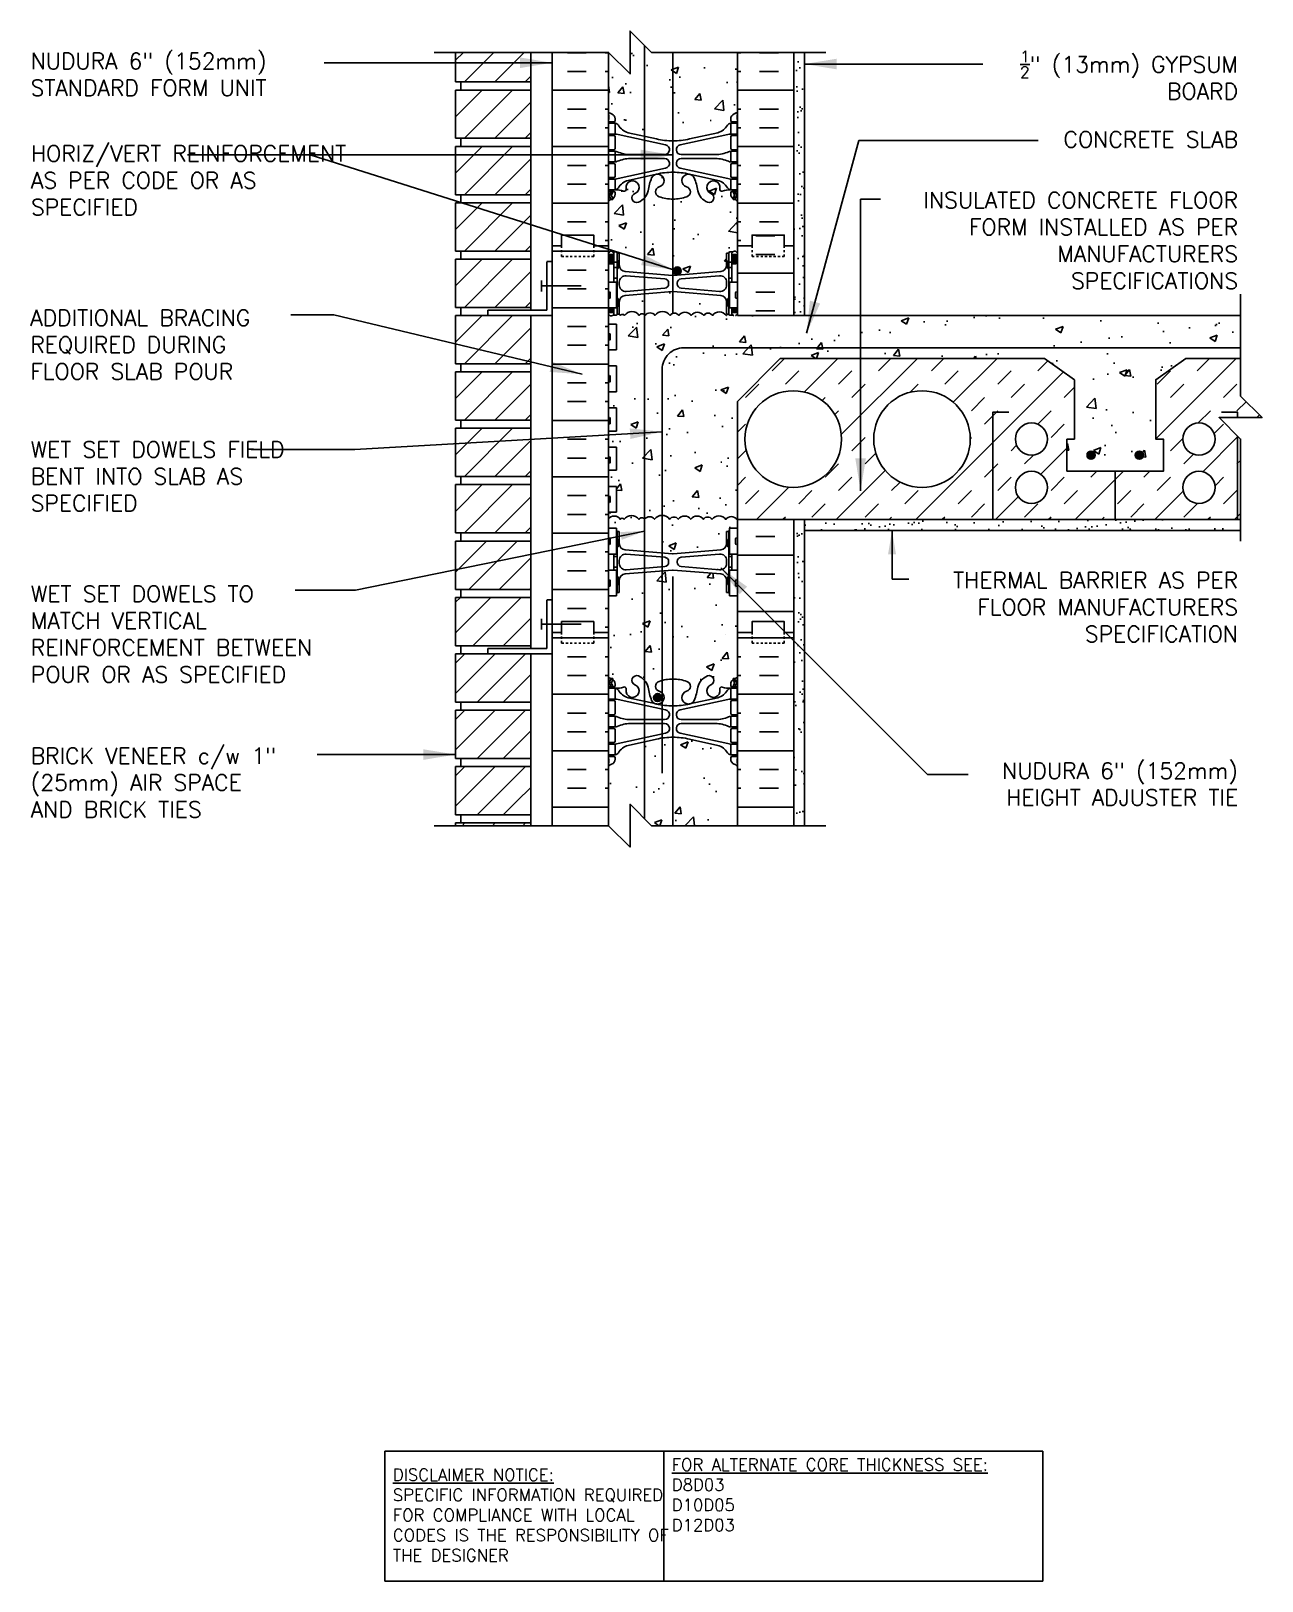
# Model space of a CAD drawing. Header units: inches. Extents: x 167 to 224.4, y 24.7 to 96.9.
import ezdxf

# ---------------------------------------------------------------- set-up
doc = ezdxf.new("R2010")
doc.units = ezdxf.units.IN
doc.header["$LTSCALE"] = 0.5
doc.header["$MEASUREMENT"] = 0
doc.linetypes.add('DASHED2', pattern=[0.375, 0.25, -0.125])
for name, color, linetype in [('HATCH', 12, 'Continuous'), ('line25', 2, 'Continuous'), ('LINE3', 3, 'Continuous'), ('LINE50', 5, 'Continuous'), ('LINE9', 9, 'Continuous'), ('TEXT', 4, 'Continuous'), ('Web_Edge', 9, 'Continuous')]:
    doc.layers.add(name, color=color, linetype=linetype)
doc.styles.add('DIM', font='romans.shx', dxfattribs={"width": 0.7})
doc.styles.add('ROMANS', font='romans.shx', dxfattribs={"height": 0.75})
doc.styles.get("Standard").update_dxf_attribs({"font": 'romans.shx', "height": 0.75})
doc.linetypes.add('STEEL', pattern='A,0.5,-0.2,["X",Standard,S=0.1,R=0,X=-0.1,Y=-0.05],-0.1', length=0.8)
doc.dimstyles.new('ext_12', dxfattribs={"dimscale": 12, "dimtxt": 0.09375, "dimasz": 0.09375, "dimexe": 0.09375, "dimexo": 0.0625, "dimgap": 0.0625, "dimtad": 1, "dimdec": 1, "dimzin": 3, "dimdsep": 46, "dimlunit": 4, "dimtxsty": 'DIM', "dimcen": 0.09, "dimdle": 0.09375, "dimclrt": 4, "dimadec": 0, "dimazin": 0, "dimtfac": 1, "dimtdec": 1, "dimtmove": 2, "dimatfit": 3, "dimfxl": 1, "dimfrac": 2, "dimtolj": 1, "dimtzin": 0, "dimarcsym": 0})
doc.dimstyles.new('ext_8', dxfattribs={"dimscale": 8, "dimtxt": 0.09375, "dimasz": 0.09375, "dimexe": 0.09375, "dimexo": 0.0625, "dimgap": 0.0625, "dimtad": 1, "dimdec": 1, "dimzin": 3, "dimdsep": 46, "dimlunit": 4, "dimtxsty": 'DIM', "dimcen": 0.09, "dimdle": 0.09375, "dimclrt": 4, "dimadec": 0, "dimazin": 0, "dimtfac": 1, "dimtdec": 1, "dimtmove": 2, "dimatfit": 3, "dimfxl": 1, "dimfrac": 2, "dimtolj": 1, "dimtzin": 0, "dimarcsym": 0})
pattern_1 = [(37.5, (4.8034, -58.77155), (-0.0314967, 0.963412), [0, -0.76, 0, -0.85, 0, -0.8125]), (7.5, (4.8034, -58.7715), (0.8848884, 1.411073), [0, -0.41, 0, -0.685, 0, -0.2625]), (327.5, (4.1884, -58.77155), (1.557071, 0.0028295), [0, -0.25, 0, -0.9, 0, -1.175]), (317.5, (4.1884, -58.7715), (1.503063, 0.438838), [0, -0.125, 0, -0.59, 0, -0.675])]

msp = doc.modelspace()

# ---------------------------------------------------------------- texts
at = {"layer": 'TEXT', "char_height": 0.75, "style": 'ROMANS'}
for s, insert, width, attachment_point in [('NUDURA 6" (152mm) STANDARD FORM UNIT', (167.012, 94.864), 13.9131, 4), ('\\A1; {\\H0.7x;\\S1/2;}" (13mm) GYPSUM BOARD', (223.263, 94.833), 12.17415, 6), ('HORIZ/VERT REINFORCEMENT AS PER CODE OR AS SPECIFIED', (167.028, 89.936), 16.22436, 4), ('\\A1;CONCRETE SLAB', (223.263, 91.841), 12.17415, 6), ('INSULATED CONCRETE FLOOR FORM INSTALLED AS PER MANUFACTURERS SPECIFICATIONS', (223.263, 87.136), 17.62644, 6), ('ADDITIONAL BRACING REQUIRED DURING FLOOR SLAB POUR', (166.998, 82.285), 12.17415, 4), ('WET SET DOWELS FIELD BENT INTO SLAB AS SPECIFIED', (167.014, 76.155), 13.18701, 4), ('THERMAL BARRIER AS PER FLOOR MANUFACTURERS SPECIFICATION', (223.263, 70.064), 17.24655, 6), ('\\A1;WET SET DOWELS TO MATCH VERTICAL REINFORCEMENT BETWEEN POUR OR AS SPECIFIED', (167.026, 68.807), 14.54505, 4), ('BRICK VENEER c/w 1" (25mm) AIR SPACE AND BRICK TIES', (167.014, 61.893), 13.18701, 4), ('NUDURA 6" (152mm) HEIGHT ADJUSTER TIE', (223.263, 61.82), 14.55178, 6)]:
    msp.add_mtext(s, dxfattribs=dict(at, insert=insert, width=width, attachment_point=attachment_point))
at = {"layer": 'TEXT', "char_height": 0.5625, "attachment_point": 4}
for s, insert, width in [('{\\LFOR ALTERNATE CORE THICKNESS SEE:\\P}D8D03\\PD10D05\\PD12D03', (196.88, 28.731), 23.33295), ('{\\LDISCLAIMER NOTICE:}\\PSPECIFIC INFORMATION REQUIRED FOR COMPLIANCE WITH LOCAL CODES IS THE RESPONSIBILITY OF THE DESIGNER', (183.888, 27.791), 14.00235)]:
    msp.add_mtext(s, dxfattribs=dict(at, insert=insert, width=width))

# ---------------------------------------------------------------- hatches: boundary and pattern name
at = {"layer": 'HATCH'}
h = msp.add_hatch(dxfattribs=at)
h.set_pattern_fill('AR-CONC', color=256, scale=0.5)
h.paths.add_polyline_path([(199.936, 95.888), (195.936, 95.888), (194.936, 96.888), (194.936, 94.888), (193.946, 95.879), (193.936, 95.879), (193.936, 93.107, 0.082415), (194.079, 93.028, -0.317837), (194.246, 92.792), (194.246, 92.725, -1.129752), (194.189, 92.596, -0.294284), (194.422, 92.458, 0.180248), (194.846, 92.151), (196.168, 91.86, 0.057795), (196.936, 91.771, 0.057795), (197.704, 91.86), (199.026, 92.151, 0.180248), (199.451, 92.458, -0.237736), (199.631, 92.592), (199.736, 92.592), (199.736, 92.662), (199.689, 92.662, -0.414214), (199.626, 92.725), (199.626, 92.792, -0.317837), (199.793, 93.028, 0.082415), (199.936, 93.107)])
h.paths.add_polyline_path([(199.936, 88.977, 0.064398), (199.826, 89.043), (199.736, 89.043), (199.736, 89.085, -0.249069), (199.626, 89.292), (199.626, 89.36, -0.414214), (199.689, 89.422), (199.736, 89.422), (199.736, 89.492), (199.631, 89.492, 0.10046), (199.237, 89.435, -0.601435), (199.118, 89.54, 2.182095), (198.708, 89.327, -1), (198.544, 88.918, -0.24438), (198.096, 89.439, 0.053157), (197.93, 90.053, 0.223253), (197.73, 90.218), (197.71, 90.222, 0.955472), (197.572, 89.629, -0.735593), (197.585, 89.171, -0.082755), (196.936, 89.063, -0.082755), (196.288, 89.171, -0.735593), (196.3, 89.629, 0.955472), (196.162, 90.222), (196.142, 90.218, 0.223253), (195.942, 90.053, 0.053157), (195.776, 89.439, -0.24438), (195.328, 88.918, -1), (195.164, 89.327, 2.182095), (194.754, 89.54, -0.601435), (194.635, 89.435, 0.10046), (194.241, 89.492), (194.136, 89.492), (194.136, 89.422), (194.184, 89.422, -0.414214), (194.246, 89.36), (194.246, 89.292, -0.249069), (194.136, 89.085), (194.136, 89.043), (194.046, 89.043, 0.064398), (193.936, 88.977), (193.936, 86.888), (193.936, 86.55), (194.016, 86.63), (194.106, 86.63), (194.136, 86.6), (194.286, 86.6, -0.414214), (194.336, 86.55), (194.436, 86.55), (194.436, 85.989, 0.390098), (194.711, 85.69), (196.92, 85.507, 0.04154), (196.953, 85.507), (199.161, 85.69, 0.390098), (199.436, 85.989), (199.436, 86.55), (199.536, 86.55, -0.414214), (199.586, 86.6), (199.736, 86.6), (199.766, 86.63), (199.856, 86.63), (199.936, 86.55), (199.936, 86.888)])
h.paths.add_polyline_path([(201.936, 81.638), (214.245, 81.638), (215.649, 80.648), (215.649, 77.888), (215.289, 77.888), (215.289, 76.388), (217.539, 76.388), (219.789, 76.388), (219.789, 77.888), (219.429, 77.888), (219.429, 80.648), (220.833, 81.638), (223.379, 81.638), (223.379, 83.638), (199.936, 83.638), (199.936, 83.993), (199.886, 83.993), (199.886, 83.78), (199.736, 83.78), (199.736, 83.993), (199.686, 83.993), (199.686, 83.71), (199.736, 83.66), (199.586, 83.66, -0.414214), (199.536, 83.71), (199.489, 83.71, 0.079956), (199.42, 83.638, 0.520567), (198.78, 83.646, 0.520567), (198.37, 83.646, 0.520567), (197.788, 83.646, 0.520567), (197.206, 83.646, 0.520567), (196.804, 83.646, 0.520567), (196.099, 83.646, 0.520567), (195.637, 83.646, 0.520567), (195.366, 83.646, 0.520567), (194.686, 83.646, 0.520567), (194.497, 83.646, 0.069351), (194.436, 83.716), (194.436, 83.71), (194.336, 83.71, -0.414214), (194.286, 83.66), (194.136, 83.66), (194.106, 83.63), (194.016, 83.63), (193.936, 83.71), (193.936, 83.243), (194.301, 83.243), (194.301, 82.043), (193.936, 82.043), (193.936, 81.293), (194.301, 81.293), (194.301, 80.093), (193.936, 80.093), (193.936, 79.343), (194.301, 79.343), (194.301, 78.263), (193.936, 78.263), (193.936, 77.513), (194.301, 77.513), (194.301, 76.433), (193.936, 76.433), (193.936, 75.683), (194.301, 75.683), (194.301, 74.483), (193.936, 74.483), (193.936, 73.733), (194.301, 73.733), (194.301, 73.636, -0.327813), (194.336, 73.588), (194.436, 73.588), (194.436, 73.027, 0.390098), (194.711, 72.728), (196.92, 72.544, 0.04154), (196.953, 72.544), (199.161, 72.728, 0.390098), (199.436, 73.027), (199.436, 73.588), (199.536, 73.588, -0.327813), (199.571, 73.636), (199.571, 73.733), (199.936, 73.733), (199.936, 79.638)])
h.paths.add_polyline_path([(199.436, 84.271, 0.390098), (199.161, 84.57), (196.953, 84.754, 0.04154), (196.92, 84.754), (194.711, 84.57, 0.390098), (194.436, 84.271), (194.436, 83.716, -0.069351), (194.497, 83.646, -0.520567), (194.686, 83.646, -0.520567), (195.366, 83.646, -0.520567), (195.637, 83.646, -0.520567), (196.099, 83.646, -0.520567), (196.804, 83.646, -0.520567), (197.206, 83.646, -0.520567), (197.788, 83.646, -0.520567), (198.37, 83.646, -0.520567), (198.78, 83.646, -0.520567), (199.42, 83.638, -0.079956), (199.489, 83.71), (199.436, 83.71)])
h.paths.add_polyline_path([(199.026, 63.626), (197.704, 63.916, 0.057795), (196.936, 64.005, 0.057795), (196.168, 63.916), (194.846, 63.626, 0.196323), (194.397, 63.279, -0.188973), (194.241, 63.184), (194.136, 63.184), (194.136, 63.114), (194.184, 63.114, -0.414214), (194.246, 63.052), (194.246, 62.984, -0.317837), (194.079, 62.749, 0.082415), (193.936, 62.67), (193.936, 59.888), (194.936, 58.888), (194.936, 60.888), (195.936, 59.888), (199.936, 59.888), (199.936, 62.67, 0.082415), (199.793, 62.749, -0.317837), (199.626, 62.984), (199.626, 63.052, -0.414214), (199.689, 63.114), (199.736, 63.114), (199.736, 63.184), (199.631, 63.184, -0.188973), (199.475, 63.279, 0.196323)])
h.paths.add_polyline_path([(199.936, 70.583), (199.571, 70.583), (199.571, 70.7, -0.327813), (199.536, 70.748), (199.436, 70.748), (199.436, 71.309, 0.390098), (199.161, 71.608), (196.953, 71.792, 0.04154), (196.92, 71.792), (194.711, 71.608, 0.390098), (194.436, 71.309), (194.436, 70.748), (194.336, 70.748, -0.327813), (194.301, 70.7), (194.301, 70.583), (193.936, 70.583), (193.936, 68.888), (193.936, 66.799, 0.064398), (194.046, 66.733), (194.136, 66.733), (194.136, 66.692, -0.249069), (194.246, 66.484), (194.246, 66.417, -0.414214), (194.184, 66.354), (194.136, 66.354), (194.136, 66.284), (194.241, 66.284, 0.10046), (194.635, 66.342, -0.601435), (194.754, 66.237, 2.182095), (195.164, 66.45, -1), (195.328, 66.858, -0.24438), (195.776, 66.337, 0.053157), (195.942, 65.723, 0.223253), (196.142, 65.558), (196.162, 65.554, 0.955472), (196.3, 66.148, -0.735593), (196.288, 66.606, -0.082755), (196.936, 66.714, -0.082755), (197.585, 66.606, -0.735593), (197.572, 66.148, 0.955472), (197.71, 65.554), (197.73, 65.558, 0.223253), (197.93, 65.723, 0.053157), (198.096, 66.337, -0.24438), (198.544, 66.858, -1), (198.708, 66.45, 2.182095), (199.118, 66.237, -0.601435), (199.237, 66.342, 0.10046), (199.631, 66.284), (199.736, 66.284), (199.736, 66.354), (199.689, 66.354, -0.414214), (199.626, 66.417), (199.626, 66.484, -0.249069), (199.736, 66.692), (199.736, 66.733), (199.826, 66.733, 0.064398), (199.936, 66.799), (199.936, 68.888)])
h = msp.add_hatch(dxfattribs=at)
h.set_pattern_fill('AR-SAND', color=256, scale=0.5, style=0)
h.set_pattern_definition(pattern_1)
h.paths.add_polyline_path([(203.061, 95.888), (202.561, 95.888), (202.561, 86.888), (202.561, 83.638), (203.061, 83.638)])
h = msp.add_hatch(dxfattribs=at)
h.set_pattern_fill('INSUL', color=256, scale=7, style=0)
h.set_pattern_definition([(0, (-2732.2255, -328.1212), (0, 2.625), []), (0, (-2732.2255, -327.2462), (0, 2.625), [0.875, -0.875]), (0, (-2732.2255, -326.3712), (0, 2.625), [0.875, -0.875])])
h.paths.add_polyline_path([(191.311, 68.888), (191.749, 68.888), (191.749, 69.388), (193.249, 69.388), (193.249, 68.888), (193.936, 68.888), (193.936, 86.888), (193.249, 86.888), (193.249, 87.388), (191.749, 87.388), (191.749, 86.888), (191.311, 86.888)])
h = msp.add_hatch(dxfattribs=at)
h.set_pattern_fill('INSUL', color=256, scale=7, style=0)
h.set_pattern_definition([(0, (4.8034, -58.7715), (0, 2.625), []), (0, (4.8034, -57.8965), (0, 2.625), [0.875, -0.875]), (0, (4.8034, -57.0215), (0, 2.625), [0.875, -0.875])])
h.paths.add_polyline_path([(202.561, 86.888), (202.124, 86.888), (202.124, 87.388), (200.624, 87.388), (200.624, 86.888), (199.936, 86.888), (199.936, 83.638), (202.561, 83.638)])
h.paths.add_polyline_path([(202.561, 74.138), (199.936, 74.138), (199.936, 68.888), (200.624, 68.888), (200.624, 69.388), (202.124, 69.388), (202.124, 68.888), (202.561, 68.888)])
h = msp.add_hatch(dxfattribs=at)
h.set_pattern_fill('AR-CONC', color=256, scale=0.5, style=0)
h.paths.add_polyline_path([(196.436, 74.335, 0.248379), (196.078, 74.152, 0.520567), (195.616, 74.152), (195.616, 72.653), (196.436, 72.585)])
h = msp.add_hatch(dxfattribs=at)
h.set_pattern_fill('AR-CONC', color=256, scale=0.5, style=0)
h.paths.add_polyline_path([(195.616, 74.152, 0.520567), (195.345, 74.152, 0.520567), (194.665, 74.152, 0.520567), (194.476, 74.152, 0.506254), (193.936, 74.18), (193.936, 73.733), (194.301, 73.733), (194.301, 73.636, -0.327813), (194.336, 73.588), (194.436, 73.588), (194.436, 73.027, 0.390098), (194.711, 72.728), (195.616, 72.653)])
h = msp.add_hatch(dxfattribs=at)
h.set_pattern_fill('AR-SAND', color=256, scale=0.5, style=0)
h.set_pattern_definition(pattern_1)
h.paths.add_polyline_path([(203.061, 74.138), (202.561, 74.138), (202.561, 68.888), (202.561, 59.888), (203.061, 59.888)])
h = msp.add_hatch(dxfattribs=at)
h.set_pattern_fill('AR-SAND', color=256, scale=0.5, style=0)
h.paths.add_polyline_path([(223.379, 73.638), (223.379, 74.138), (217.539, 74.138), (203.061, 74.138), (203.061, 73.638)])
h = msp.add_hatch(dxfattribs=at)
h.set_pattern_fill('AR-CONC', color=256, scale=0.5, style=0)
h.paths.add_polyline_path([(196.436, 72.395), (195.616, 72.463), (195.616, 71.873), (196.436, 71.941)])
h = msp.add_hatch(dxfattribs=at)
h.set_pattern_fill('AR-CONC', color=256, scale=0.5, style=0)
h.paths.add_polyline_path([(196.736, 72.15), (196.736, 72.186, 0.390098), (196.553, 72.385), (196.436, 72.395), (196.436, 71.941), (196.553, 71.951, 0.390098)])
h = msp.add_hatch(dxfattribs=at)
h.set_pattern_fill('AR-CONC', color=256, scale=0.5, style=0)
h.paths.add_polyline_path([(199.111, 71.802, 0.438748), (199.436, 72.101), (199.436, 72.235, 0.438748), (199.111, 72.534), (197.32, 72.385, 0.390098), (197.136, 72.186), (197.136, 72.15, 0.390098), (197.32, 71.951)])
at = {"layer": 'LINE3'}
for points in [[(197.323, 85.716, 1), (196.948, 85.716, 1)], [(216.602, 77.138, 1), (216.227, 77.138, 1)], [(218.852, 77.138, 1), (218.477, 77.138, 1)], [(196.405, 65.854, 1), (196.03, 65.854, 1)]]:
    msp.add_hatch(color=256, dxfattribs=at).paths.add_polyline_path(points)

# ---------------------------------------------------------------- linework, layer by layer
at = {"layer": 'HATCH'}
for p, q in [((186.811, 95.523), (187.177, 95.888)), ((187.219, 94.516), (188.591, 95.888)), ((188.633, 94.516), (190.005, 95.888)), ((192.025, 95.879), (192.9, 95.879)), ((193.775, 95.879), (193.936, 95.879)), ((200.098, 95.879), (199.936, 95.879)), ((201.848, 95.879), (200.973, 95.879)), ((190.048, 94.516), (190.311, 94.78)), ((192.025, 95.004), (192.9, 95.004)), ((193.775, 95.004), (193.936, 95.004)), ((200.098, 95.004), (199.936, 95.004)), ((201.848, 95.004), (200.973, 95.004)), ((186.811, 92.898), (188.055, 94.141)), ((187.219, 91.891), (189.469, 94.141)), ((191.311, 94.129), (193.936, 94.129)), ((202.561, 94.129), (199.936, 94.129)), ((188.633, 91.891), (190.311, 93.569)), ((192.025, 93.254), (192.9, 93.254)), ((193.775, 93.254), (193.936, 93.254)), ((200.098, 93.254), (199.936, 93.254)), ((201.848, 93.254), (200.973, 93.254)), ((192.025, 92.379), (192.9, 92.379)), ((193.775, 92.379), (193.936, 92.379)), ((200.098, 92.379), (199.936, 92.379)), ((201.848, 92.379), (200.973, 92.379)), ((190.048, 91.891), (190.311, 92.155)), ((186.811, 90.273), (188.055, 91.516)), ((187.219, 89.266), (189.469, 91.516)), ((188.633, 89.266), (190.311, 90.944)), ((191.311, 91.504), (193.936, 91.504)), ((202.561, 91.504), (199.936, 91.504)), ((192.025, 90.629), (192.9, 90.629)), ((193.775, 90.629), (193.936, 90.629)), ((200.098, 90.629), (199.936, 90.629)), ((201.848, 90.629), (200.973, 90.629)), ((190.048, 89.266), (190.311, 89.53)), ((192.025, 89.754), (192.9, 89.754)), ((193.775, 89.754), (193.936, 89.754)), ((200.098, 89.754), (199.936, 89.754)), ((201.848, 89.754), (200.973, 89.754)), ((186.811, 87.648), (188.055, 88.891)), ((187.219, 86.641), (189.469, 88.891)), ((191.311, 88.879), (193.936, 88.879)), ((202.561, 88.879), (199.936, 88.879)), ((188.633, 86.641), (190.311, 88.319)), ((192.025, 88.004), (192.9, 88.004)), ((193.775, 88.004), (193.936, 88.004)), ((200.098, 88.004), (199.936, 88.004)), ((201.848, 88.004), (200.973, 88.004)), ((190.048, 86.641), (190.311, 86.905)), ((193.775, 87.129), (193.936, 87.129)), ((200.098, 87.129), (199.936, 87.129)), ((186.811, 85.023), (188.055, 86.266)), ((187.219, 84.016), (189.469, 86.266)), ((188.633, 84.016), (190.311, 85.694)), ((190.048, 84.016), (190.311, 84.28)), ((186.811, 82.398), (188.055, 83.641)), ((187.219, 81.391), (189.469, 83.641)), ((188.633, 81.391), (190.311, 83.069)), ((190.048, 81.391), (190.311, 81.655)), ((201.556, 81.059), (202.135, 81.638)), ((203.051, 80.079), (204.61, 81.638)), ((204.78, 78.096), (208.322, 81.638)), ((206.506, 81.059), (207.085, 81.638)), ((208.98, 81.059), (209.56, 81.638)), ((209.998, 79.601), (212.035, 81.638)), ((219.429, 77.896), (223.172, 81.638)), ((221.355, 81.059), (221.934, 81.638)), ((186.811, 79.773), (188.055, 81.016)), ((187.219, 78.766), (189.469, 81.016)), ((202.175, 80.44), (202.793, 81.059)), ((204.649, 80.44), (205.268, 81.059)), ((208.247, 74.138), (215.126, 81.017)), ((209.599, 80.44), (210.218, 81.059)), ((212.074, 80.44), (212.693, 81.059)), ((213.93, 81.059), (214.4, 81.529)), ((219.499, 80.44), (220.117, 81.059)), ((188.633, 78.766), (190.311, 80.444)), ((200.318, 79.821), (200.937, 80.44)), ((205.268, 79.821), (205.887, 80.44)), ((207.992, 80.071), (208.362, 80.44)), ((212.693, 79.821), (213.311, 80.44)), ((215.168, 79.821), (215.649, 80.303)), ((220.117, 79.821), (220.736, 80.44)), ((222.592, 79.821), (223.211, 80.44)), ((203.894, 79.685), (204.031, 79.821)), ((210.837, 79.203), (211.455, 79.821)), ((223.211, 79.203), (223.638, 79.629)), ((190.048, 78.766), (190.311, 79.03)), ((204.478, 79.031), (204.649, 79.203)), ((211.455, 78.584), (212.074, 79.203)), ((213.93, 78.584), (214.549, 79.203)), ((221.408, 78.637), (221.974, 79.203)), ((224.134, 78.888), (224.256, 79.011)), ((186.811, 77.148), (188.055, 78.391)), ((187.219, 76.141), (189.469, 78.391)), ((199.936, 78.202), (200.318, 78.584)), ((205.268, 77.347), (205.887, 77.965)), ((210.789, 77.918), (210.837, 77.965)), ((214.549, 77.965), (215.168, 78.584)), ((221.614, 76.368), (223.256, 78.011)), ((222.149, 78.14), (222.592, 78.584)), ((188.633, 76.141), (190.311, 77.819)), ((199.936, 76.964), (200.348, 77.377)), ((205.887, 76.728), (206.388, 77.229)), ((212.693, 77.347), (212.945, 77.598)), ((214.071, 76.25), (215.289, 77.468)), ((220.117, 77.347), (220.693, 77.922)), ((204.031, 76.109), (204.649, 76.728)), ((211.455, 76.109), (212.074, 76.728)), ((213.311, 76.728), (213.728, 77.144)), ((220.736, 76.728), (221.19, 77.182)), ((223.211, 76.728), (223.379, 76.895)), ((190.048, 76.141), (190.311, 76.405)), ((199.936, 75.727), (200.318, 76.109)), ((204.535, 74.138), (206.826, 76.43)), ((204.649, 75.49), (205.268, 76.109)), ((207.124, 75.49), (207.518, 75.884)), ((212.074, 75.49), (212.693, 76.109)), ((214.549, 75.49), (215.168, 76.109)), ((215.672, 74.138), (217.539, 76.006)), ((216.405, 76.109), (216.684, 76.388)), ((217.539, 76.006), (217.922, 76.388)), ((218.88, 76.109), (219.159, 76.388)), ((219.499, 75.49), (220.117, 76.109)), ((222.189, 75.706), (222.592, 76.109)), ((186.811, 74.523), (188.055, 75.766)), ((187.219, 73.516), (189.469, 75.766)), ((188.633, 73.516), (190.311, 75.194)), ((200.318, 74.872), (200.937, 75.49)), ((200.822, 74.138), (202.332, 75.648)), ((202.793, 74.872), (203.412, 75.49)), ((207.743, 74.872), (208.362, 75.49)), ((210.218, 74.872), (210.837, 75.49)), ((211.959, 74.138), (213.025, 75.204)), ((215.168, 74.872), (215.786, 75.49)), ((217.643, 74.872), (218.261, 75.49)), ((219.384, 74.138), (220.712, 75.467)), ((222.592, 74.872), (223.211, 75.49)), ((203.412, 74.253), (204.031, 74.872)), ((205.887, 74.253), (206.506, 74.872)), ((210.837, 74.253), (211.455, 74.872)), ((213.311, 74.253), (213.93, 74.872)), ((218.261, 74.253), (218.88, 74.872)), ((220.736, 74.253), (221.355, 74.872)), ((223.096, 74.138), (223.379, 74.42)), ((190.048, 73.516), (190.311, 73.78)), ((202.06, 74.138), (202.175, 74.253)), ((207.01, 74.138), (207.124, 74.253)), ((209.485, 74.138), (209.599, 74.253)), ((214.434, 74.138), (214.549, 74.253)), ((216.909, 74.138), (217.024, 74.253)), ((221.859, 74.138), (221.974, 74.253)), ((186.811, 73.108), (186.844, 73.141)), ((186.811, 71.694), (188.258, 73.141)), ((187.423, 70.891), (189.673, 73.141)), ((188.837, 70.891), (190.311, 72.366)), ((190.251, 70.891), (190.311, 70.952)), ((186.811, 70.29), (187.038, 70.516)), ((186.841, 68.905), (188.452, 70.516)), ((188.255, 68.905), (189.866, 70.516)), ((189.669, 68.905), (190.311, 69.547)), ((186.811, 68.876), (186.841, 68.905)), ((187.616, 68.266), (188.255, 68.905)), ((189.03, 68.266), (189.669, 68.905)), ((191.311, 68.629), (193.936, 68.629)), ((199.38, 68.766), (199.38, 68.766)), ((202.561, 68.629), (199.936, 68.629)), ((186.811, 66.047), (188.655, 67.891)), ((186.811, 67.461), (187.241, 67.891)), ((187.82, 65.641), (190.07, 67.891)), ((192.025, 67.754), (192.9, 67.754)), ((193.775, 67.754), (193.936, 67.754)), ((200.098, 67.754), (199.936, 67.754)), ((201.848, 67.754), (200.973, 67.754)), ((189.669, 66.28), (190.311, 66.922)), ((192.025, 66.879), (192.9, 66.879)), ((193.775, 66.879), (193.936, 66.879)), ((200.098, 66.879), (199.936, 66.879)), ((201.848, 66.879), (200.973, 66.879)), ((189.03, 65.641), (189.669, 66.28)), ((191.311, 66.004), (193.936, 66.004)), ((202.561, 66.004), (199.936, 66.004)), ((186.811, 63.422), (188.655, 65.266)), ((186.811, 64.836), (187.241, 65.266)), ((187.82, 63.016), (190.07, 65.266)), ((192.025, 65.129), (192.9, 65.129)), ((193.775, 65.129), (193.936, 65.129)), ((200.098, 65.129), (199.936, 65.129)), ((201.848, 65.129), (200.973, 65.129)), ((189.669, 63.655), (190.311, 64.297)), ((192.025, 64.254), (192.9, 64.254)), ((193.775, 64.254), (193.936, 64.254)), ((200.098, 64.254), (199.936, 64.254)), ((201.848, 64.254), (200.973, 64.254)), ((189.03, 63.016), (189.669, 63.655)), ((191.311, 63.379), (193.936, 63.379)), ((202.561, 63.379), (199.936, 63.379)), ((186.811, 60.797), (188.655, 62.641)), ((186.811, 62.211), (187.241, 62.641)), ((187.82, 60.391), (190.07, 62.641)), ((192.025, 62.504), (192.9, 62.504)), ((193.775, 62.504), (193.936, 62.504)), ((200.098, 62.504), (199.936, 62.504)), ((201.848, 62.504), (200.973, 62.504)), ((189.669, 61.03), (190.311, 61.672)), ((192.025, 61.629), (192.9, 61.629)), ((193.775, 61.629), (193.936, 61.629)), ((200.098, 61.629), (199.936, 61.629)), ((201.848, 61.629), (200.973, 61.629)), ((189.03, 60.391), (189.669, 61.03)), ((191.311, 60.754), (193.936, 60.754)), ((202.561, 60.754), (199.936, 60.754)), ((187.113, 59.888), (187.241, 60.016)), ((188.527, 59.888), (188.655, 60.016)), ((189.941, 59.888), (190.07, 60.016))]:
    msp.add_line(p, q, dxfattribs=at)
for points in [[(199.489, 83.71, 0.079956), (199.42, 83.638, 0.520567), (198.78, 83.646, 0.520567), (198.37, 83.646, 0.520567), (197.788, 83.646, 0.520567), (197.206, 83.646, 0.520567), (196.804, 83.646, 0.520567), (196.099, 83.646, 0.520567), (195.637, 83.646, 0.520567), (195.366, 83.646, 0.520567), (194.686, 83.646, 0.520567), (194.497, 83.646, 0.069351), (194.436, 83.716, 0.069351)], [(199.915, 74.144, 0.520567), (199.398, 74.144, 0.520567), (198.759, 74.152, 0.520567), (198.349, 74.152, 0.520567), (197.767, 74.152, 0.520567), (197.185, 74.152, 0.520567), (196.783, 74.152, 0.520567), (196.078, 74.152, 0.520567), (195.616, 74.152, 0.520567), (195.345, 74.152, 0.520567), (194.665, 74.152, 0.520567), (194.476, 74.152, 0.520567), (193.927, 74.168)]]:
    msp.add_lwpolyline(points, format="xyb", dxfattribs=at)
at = {"layer": 'line25'}
for p, q in [((186.811, 94.516), (186.811, 95.888)), ((190.311, 83.891), (190.311, 95.888)), ((193.936, 95.888), (193.936, 86.888)), ((199.936, 86.888), (199.936, 95.888)), ((186.811, 94.516), (190.311, 94.516)), ((186.811, 94.141), (190.311, 94.141)), ((186.811, 91.891), (186.811, 94.141)), ((187.061, 94.141), (187.061, 94.516)), ((186.811, 91.891), (190.311, 91.891)), ((187.061, 91.516), (187.061, 91.891)), ((186.811, 91.516), (190.311, 91.516)), ((186.811, 89.266), (186.811, 91.516)), ((186.811, 89.266), (190.311, 89.266)), ((186.811, 88.891), (190.311, 88.891)), ((186.811, 86.641), (186.811, 88.891)), ((187.061, 88.891), (187.061, 89.266)), ((186.811, 86.641), (190.311, 86.641)), ((187.061, 86.266), (187.061, 86.641)), ((193.936, 86.888), (193.936, 68.888)), ((199.936, 86.888), (199.936, 83.638)), ((186.811, 86.266), (190.311, 86.266)), ((186.811, 84.016), (186.811, 86.266)), ((193.936, 85.193), (194.301, 85.193)), ((194.301, 83.993), (194.301, 85.193)), ((199.936, 85.193), (199.571, 85.193)), ((199.571, 83.993), (199.571, 85.193)), ((186.811, 84.016), (190.311, 84.016)), ((187.061, 83.641), (187.061, 84.016)), ((193.936, 83.993), (194.301, 83.993)), ((199.936, 83.993), (199.571, 83.993)), ((186.811, 83.641), (190.311, 83.641)), ((186.811, 81.391), (186.811, 83.641)), ((190.311, 68.141), (190.311, 83.641)), ((193.936, 83.243), (194.301, 83.243)), ((194.301, 82.043), (194.301, 83.243)), ((199.936, 83.638), (223.379, 83.638)), ((193.936, 82.043), (194.301, 82.043)), ((199.936, 79.638), (201.936, 81.638)), ((201.936, 81.638), (214.245, 81.638)), ((214.245, 81.638), (215.649, 80.648)), ((186.811, 81.391), (190.311, 81.391)), ((186.811, 81.016), (190.311, 81.016)), ((186.811, 78.766), (186.811, 81.016)), ((187.061, 81.016), (187.061, 81.391)), ((193.936, 81.293), (194.301, 81.293)), ((194.301, 80.093), (194.301, 81.293)), ((215.649, 80.648), (215.649, 77.888)), ((193.936, 80.093), (194.301, 80.093)), ((199.936, 68.888), (199.936, 79.638)), ((186.811, 78.766), (190.311, 78.766)), ((187.061, 78.391), (187.061, 78.766)), ((193.936, 79.343), (194.301, 79.343)), ((194.301, 79.343), (194.301, 78.263)), ((186.811, 78.391), (190.311, 78.391)), ((186.811, 76.141), (186.811, 78.391)), ((193.936, 78.263), (194.301, 78.263)), ((193.936, 77.513), (194.301, 77.513)), ((194.301, 76.433), (194.301, 77.513)), ((215.649, 77.888), (215.289, 77.888)), ((215.289, 77.888), (215.289, 76.388)), ((186.811, 76.141), (190.311, 76.141)), ((187.061, 75.766), (187.061, 76.141)), ((193.936, 76.433), (194.301, 76.433)), ((215.289, 76.388), (217.539, 76.388)), ((217.539, 76.388), (217.539, 74.138)), ((186.811, 75.766), (190.311, 75.766)), ((186.811, 73.516), (186.811, 75.766)), ((193.936, 75.683), (194.301, 75.683)), ((194.301, 75.683), (194.301, 74.483)), ((193.936, 74.483), (194.301, 74.483)), ((193.936, 73.733), (194.301, 73.733)), ((194.301, 73.733), (194.301, 72.533)), ((199.571, 73.733), (199.571, 72.533)), ((199.936, 73.733), (199.571, 73.733)), ((219.384, 74.138), (199.936, 74.138)), ((186.811, 73.516), (190.311, 73.516)), ((186.811, 70.891), (186.811, 73.141)), ((186.811, 73.141), (190.311, 73.141)), ((187.061, 73.141), (187.061, 73.516)), ((193.936, 72.533), (194.301, 72.533)), ((199.936, 72.533), (199.571, 72.533)), ((193.936, 71.783), (194.301, 71.783)), ((194.301, 71.783), (194.301, 70.583)), ((199.936, 71.783), (199.571, 71.783)), ((199.571, 71.783), (199.571, 70.583)), ((186.811, 70.891), (190.311, 70.891)), ((187.061, 70.516), (187.061, 70.891)), ((187.061, 70.516), (187.061, 70.891)), ((186.811, 70.516), (190.311, 70.516)), ((186.811, 68.266), (186.811, 70.516)), ((193.936, 70.583), (194.301, 70.583)), ((199.936, 70.583), (199.571, 70.583)), ((193.936, 68.888), (193.936, 59.888)), ((199.936, 59.888), (199.936, 68.888)), ((186.811, 68.266), (190.311, 68.266)), ((186.811, 67.891), (190.311, 67.891)), ((186.811, 65.641), (186.811, 67.891)), ((187.061, 67.891), (187.061, 68.266)), ((190.311, 59.888), (190.311, 67.891)), ((186.811, 65.641), (190.311, 65.641)), ((186.811, 65.266), (190.311, 65.266)), ((186.811, 63.016), (186.811, 65.266)), ((187.061, 65.266), (187.061, 65.641)), ((186.811, 63.016), (190.311, 63.016)), ((187.061, 62.641), (187.061, 63.016)), ((186.811, 62.641), (190.311, 62.641)), ((186.811, 60.391), (186.811, 62.641)), ((186.811, 60.391), (190.311, 60.391)), ((186.811, 60.016), (190.311, 60.016)), ((186.811, 59.888), (186.811, 60.016)), ((187.061, 60.016), (187.061, 60.391))]:
    msp.add_line(p, q, dxfattribs=at)
msp.add_lwpolyline([(223.379, 81.638), (220.833, 81.638), (219.429, 80.648), (219.429, 77.888), (219.789, 77.888), (219.789, 76.388), (217.539, 76.388), (217.539, 74.138), (223.379, 74.138)], dxfattribs=at)
at = {"layer": 'LINE3'}
for p, q in [((195.616, 96.208), (195.616, 60.208)), ((196.936, 95.888), (196.936, 83.741)), ((196.936, 71.496), (196.936, 59.888))]:
    msp.add_line(p, q, dxfattribs=at)
at = {"layer": 'LINE3', "linetype": 'STEEL'}
msp.add_line((223.379, 82.138), (201.936, 82.138), dxfattribs=at)
at = {"layer": 'LINE3'}
msp.add_lwpolyline([(201.936, 82.138), (197.436, 82.138, 0.414214), (196.436, 81.138), (196.436, 62.335)], format="xyb", dxfattribs=at)
for centre in [(197.135, 85.716), (216.414, 77.138), (218.664, 77.138), (196.218, 65.854)]:
    msp.add_circle(centre, 0.188, dxfattribs=at)
at = {"layer": 'LINE50'}
for p, q in [((191.311, 86.888), (191.311, 95.888)), ((202.561, 86.888), (202.561, 95.888)), ((191.311, 68.888), (191.311, 86.888)), ((202.561, 83.638), (202.561, 86.888)), ((202.561, 68.888), (202.561, 74.138)), ((191.311, 59.888), (191.311, 68.888)), ((202.561, 59.888), (202.561, 68.888))]:
    msp.add_line(p, q, dxfattribs=at)
for points in [[(191.311, 86.888), (191.749, 86.888), (191.749, 87.388), (193.249, 87.388), (193.249, 86.888), (193.936, 86.888)], [(193.936, 86.888), (193.249, 86.888), (193.249, 87.388), (191.749, 87.388), (191.749, 86.888), (191.311, 86.888)], [(202.561, 86.888), (202.124, 86.888), (202.124, 87.388), (200.624, 87.388), (200.624, 86.888), (199.936, 86.888)], [(199.936, 86.888), (200.624, 86.888), (200.624, 87.388), (202.124, 87.388), (202.124, 86.888), (202.561, 86.888)], [(193.936, 68.888), (193.249, 68.888), (193.249, 69.388), (191.749, 69.388), (191.749, 68.888), (191.311, 68.888)], [(191.311, 68.888), (191.749, 68.888), (191.749, 69.388), (193.249, 69.388), (193.249, 68.888), (193.936, 68.888)], [(199.936, 68.888), (200.624, 68.888), (200.624, 69.388), (202.124, 69.388), (202.124, 68.888), (202.561, 68.888)], [(202.561, 68.888), (202.124, 68.888), (202.124, 69.388), (200.624, 69.388), (200.624, 68.888), (199.936, 68.888)]]:
    msp.add_lwpolyline(points, dxfattribs=at)
at = {"layer": 'LINE9'}
for p, q in [((203.061, 95.888), (203.061, 83.638)), ((193.936, 86.55), (194.016, 86.63)), ((194.016, 86.63), (194.106, 86.63)), ((194.186, 86.55), (194.106, 86.63)), ((199.686, 86.55), (199.766, 86.63)), ((199.856, 86.63), (199.766, 86.63)), ((199.936, 86.55), (199.856, 86.63)), ((191.061, 86.151), (191.311, 86.151)), ((191.061, 86.141), (191.061, 83.891)), ((194.136, 86.6), (194.286, 86.6)), ((194.186, 86.6), (194.286, 86.6)), ((194.186, 86.55), (194.186, 85.193)), ((194.336, 86.55), (194.436, 86.55)), ((194.336, 83.71), (194.336, 86.55)), ((194.336, 86.53), (194.336, 86.53)), ((194.336, 86.18), (194.386, 86.18)), ((194.386, 86.18), (194.386, 85.83)), ((194.436, 86.55), (194.436, 85.989)), ((199.436, 86.55), (199.436, 85.989)), ((199.536, 86.55), (199.436, 86.55)), ((199.536, 86.18), (199.486, 86.18)), ((199.486, 86.18), (199.486, 85.83)), ((199.536, 83.71), (199.536, 86.55)), ((199.536, 86.53), (199.536, 86.53)), ((199.686, 86.6), (199.586, 86.6)), ((199.736, 86.6), (199.586, 86.6)), ((199.686, 86.55), (199.686, 85.193)), ((190.811, 85.016), (190.811, 85.266)), ((194.336, 85.83), (194.386, 85.83)), ((194.436, 85.197), (194.436, 85.063)), ((196.92, 85.507), (194.711, 85.69)), ((196.553, 85.347), (194.761, 85.496)), ((196.953, 85.507), (199.161, 85.69)), ((197.32, 85.347), (199.111, 85.496)), ((199.436, 85.063), (199.436, 85.197)), ((199.536, 85.83), (199.486, 85.83)), ((190.811, 85.016), (192.657, 85.016)), ((190.811, 85.016), (190.811, 84.766)), ((193.936, 84.703), (193.936, 84.483)), ((193.936, 84.648), (193.936, 84.648)), ((193.936, 84.538), (193.936, 84.538)), ((193.976, 84.743), (193.976, 84.743)), ((193.976, 84.443), (193.976, 84.443)), ((194.016, 84.703), (194.016, 84.483)), ((196.92, 84.754), (194.711, 84.57)), ((196.553, 84.913), (194.761, 84.764)), ((196.736, 85.148), (196.736, 85.113)), ((196.953, 84.754), (199.161, 84.57)), ((197.136, 85.148), (197.136, 85.113)), ((197.32, 84.913), (199.111, 84.764)), ((199.856, 84.703), (199.856, 84.483)), ((199.856, 84.648), (199.856, 84.648)), ((199.856, 84.538), (199.856, 84.538)), ((199.896, 84.743), (199.896, 84.743)), ((199.896, 84.443), (199.896, 84.443)), ((199.936, 84.703), (199.936, 84.483)), ((191.061, 83.891), (188.311, 83.891)), ((188.311, 83.891), (188.311, 83.641)), ((194.186, 83.993), (194.186, 83.71)), ((194.336, 84.43), (194.386, 84.43)), ((194.336, 84.08), (194.386, 84.08)), ((194.386, 84.43), (194.386, 84.08)), ((194.436, 84.271), (194.436, 83.71)), ((199.436, 84.271), (199.436, 83.71)), ((199.486, 84.43), (199.486, 84.08)), ((199.536, 84.43), (199.486, 84.43)), ((199.536, 84.08), (199.486, 84.08)), ((199.686, 83.993), (199.686, 83.71)), ((188.311, 83.641), (191.311, 83.641)), ((193.936, 83.71), (194.016, 83.63)), ((194.016, 83.63), (194.106, 83.63)), ((194.186, 83.71), (194.106, 83.63)), ((194.136, 83.66), (194.286, 83.66)), ((194.186, 83.66), (194.286, 83.66)), ((194.336, 83.71), (194.436, 83.71)), ((199.536, 83.71), (199.436, 83.71)), ((199.736, 83.66), (199.586, 83.66)), ((199.686, 83.66), (199.586, 83.66)), ((199.686, 83.71), (199.766, 83.63)), ((199.936, 83.71), (199.856, 83.63)), ((193.936, 82.753), (193.936, 82.533)), ((193.936, 82.698), (193.936, 82.698)), ((193.936, 82.588), (193.936, 82.588)), ((193.976, 82.793), (193.976, 82.793)), ((193.976, 82.493), (193.976, 82.493)), ((194.016, 82.753), (194.016, 82.533)), ((193.976, 80.843), (193.976, 80.843)), ((193.936, 80.803), (193.936, 80.583)), ((193.936, 80.748), (193.936, 80.748)), ((193.936, 80.638), (193.936, 80.638)), ((193.976, 80.543), (193.976, 80.543)), ((194.016, 80.803), (194.016, 80.583)), ((193.936, 78.853), (193.936, 78.633)), ((193.936, 78.798), (193.936, 78.798)), ((193.936, 78.688), (193.936, 78.688)), ((193.976, 78.893), (193.976, 78.893)), ((194.016, 78.853), (194.016, 78.633)), ((193.976, 78.593), (193.976, 78.593)), ((193.936, 77.023), (193.936, 76.803)), ((193.936, 76.968), (193.936, 76.968)), ((193.936, 76.858), (193.936, 76.858)), ((193.976, 77.063), (193.976, 77.063)), ((193.976, 76.763), (193.976, 76.763)), ((194.016, 77.023), (194.016, 76.803)), ((193.936, 75.193), (193.936, 74.973)), ((193.936, 75.138), (193.936, 75.138)), ((193.976, 75.233), (193.976, 75.233)), ((194.016, 75.193), (194.016, 74.973)), ((193.936, 75.028), (193.936, 75.028)), ((193.976, 74.933), (193.976, 74.933)), ((203.061, 59.888), (203.061, 74.138)), ((223.379, 73.638), (203.061, 73.638)), ((193.936, 73.243), (193.936, 73.023)), ((193.936, 73.188), (193.936, 73.188)), ((193.936, 73.078), (193.936, 73.078)), ((193.976, 73.283), (193.976, 73.283)), ((193.976, 72.983), (193.976, 72.983)), ((194.016, 73.243), (194.016, 73.023)), ((194.336, 73.588), (194.436, 73.588)), ((194.336, 70.748), (194.336, 73.588)), ((194.336, 73.568), (194.336, 73.568)), ((194.336, 73.218), (194.386, 73.218)), ((194.386, 73.218), (194.386, 72.868)), ((194.436, 73.588), (194.436, 73.027)), ((199.436, 73.588), (199.436, 73.027)), ((199.536, 73.588), (199.436, 73.588)), ((199.536, 73.218), (199.486, 73.218)), ((199.486, 73.218), (199.486, 72.868)), ((199.536, 70.748), (199.536, 73.588)), ((199.536, 73.568), (199.536, 73.568)), ((199.856, 73.243), (199.856, 73.023)), ((199.856, 73.188), (199.856, 73.188)), ((199.856, 73.078), (199.856, 73.078)), ((199.896, 73.283), (199.896, 73.283)), ((199.896, 72.983), (199.896, 72.983)), ((199.936, 73.243), (199.936, 73.023)), ((194.186, 72.533), (194.186, 71.783)), ((194.336, 72.868), (194.386, 72.868)), ((194.436, 72.235), (194.436, 72.101)), ((196.92, 72.544), (194.711, 72.728)), ((196.553, 72.385), (194.761, 72.534)), ((196.736, 72.186), (196.736, 72.15)), ((196.953, 72.544), (199.161, 72.728)), ((197.136, 72.186), (197.136, 72.15)), ((197.32, 72.385), (199.111, 72.534)), ((199.436, 72.101), (199.436, 72.235)), ((199.536, 72.868), (199.486, 72.868)), ((199.686, 72.533), (199.686, 71.783)), ((194.336, 71.468), (194.386, 71.468)), ((194.386, 71.468), (194.386, 71.118)), ((196.92, 71.792), (194.711, 71.608)), ((196.553, 71.951), (194.761, 71.802)), ((196.953, 71.792), (199.161, 71.608)), ((197.32, 71.951), (199.111, 71.802)), ((199.486, 71.468), (199.486, 71.118)), ((199.536, 71.468), (199.486, 71.468)), ((193.936, 71.293), (193.936, 71.073)), ((193.936, 71.238), (193.936, 71.238)), ((193.936, 71.128), (193.936, 71.128)), ((193.976, 71.333), (193.976, 71.333)), ((193.976, 71.033), (193.976, 71.033)), ((194.016, 71.293), (194.016, 71.073)), ((194.336, 71.118), (194.386, 71.118)), ((194.336, 70.748), (194.436, 70.748)), ((194.436, 71.309), (194.436, 70.748)), ((199.436, 71.309), (199.436, 70.748)), ((199.536, 70.748), (199.436, 70.748)), ((199.536, 71.118), (199.486, 71.118)), ((199.856, 71.293), (199.856, 71.073)), ((199.856, 71.238), (199.856, 71.238)), ((199.856, 71.128), (199.856, 71.128)), ((199.896, 71.333), (199.896, 71.333)), ((199.896, 71.033), (199.896, 71.033)), ((199.936, 71.293), (199.936, 71.073)), ((191.061, 70.401), (191.311, 70.401)), ((191.061, 70.391), (191.061, 68.141)), ((190.811, 69.266), (190.811, 69.516)), ((190.811, 69.266), (192.657, 69.266)), ((190.811, 69.266), (190.811, 69.016)), ((191.061, 68.141), (188.311, 68.141)), ((188.311, 68.141), (188.311, 67.891)), ((188.311, 67.891), (191.311, 67.891))]:
    msp.add_line(p, q, dxfattribs=at)
for points in [[(185.811, 95.888), (193.936, 95.888), (194.936, 94.888), (194.936, 96.888), (195.936, 95.888), (204.061, 95.888)], [(194.186, 85.193), (194.186, 85.38), (194.336, 85.38), (194.336, 84.88), (194.301, 84.88)], [(199.686, 85.193), (199.686, 85.38), (199.536, 85.38), (199.536, 84.88), (199.571, 84.88)], [(223.379, 73.138), (223.379, 77.888), (222.379, 78.888), (224.379, 78.888), (223.379, 79.888), (223.379, 84.638)], [(194.136, 83.993), (194.136, 83.78), (193.986, 83.78), (193.986, 83.993)], [(194.096, 83.993), (194.096, 83.78), (194.026, 83.78), (194.026, 83.993)], [(194.301, 84.13), (194.336, 84.13), (194.336, 84.38), (194.301, 84.38)], [(199.571, 84.13), (199.536, 84.13), (199.536, 84.38), (199.571, 84.38)], [(199.736, 83.993), (199.736, 83.78), (199.886, 83.78), (199.886, 83.993)], [(199.776, 83.993), (199.776, 83.78), (199.846, 83.78), (199.846, 83.993)], [(212.588, 79.138), (211.838, 79.138), (211.838, 74.138)], [(222.491, 79.138), (223.241, 79.138), (223.241, 78.888)], [(223.241, 78.026), (223.241, 74.138)], [(194.301, 73.168), (194.336, 73.168), (194.336, 72.918), (194.301, 72.918)], [(199.571, 73.168), (199.536, 73.168), (199.536, 72.918), (199.571, 72.918)], [(194.301, 71.168), (194.336, 71.168), (194.336, 71.418), (194.301, 71.418)], [(199.571, 71.168), (199.536, 71.168), (199.536, 71.418), (199.571, 71.418)], [(185.811, 59.888), (193.936, 59.888), (194.936, 58.888), (194.936, 60.888), (195.936, 59.888), (204.061, 59.888)]]:
    msp.add_lwpolyline(points, dxfattribs=at)
at = {"layer": 'LINE9', "linetype": 'DASHED2', "ltscale": 0.15}
for points in [[(193.249, 86.888), (193.249, 86.888), (193.249, 86.388), (191.749, 86.388), (191.749, 86.888), (191.749, 86.888)], [(202.124, 86.888), (202.124, 86.888), (202.124, 86.388), (200.624, 86.388), (200.624, 86.888), (200.624, 86.888)], [(193.249, 68.888), (193.249, 68.888), (193.249, 68.388), (191.749, 68.388), (191.749, 68.888), (191.749, 68.888)], [(202.124, 68.888), (202.124, 68.888), (202.124, 68.388), (200.624, 68.388), (200.624, 68.888), (200.624, 68.888)]]:
    msp.add_lwpolyline(points, dxfattribs=at)
at = {"layer": 'LINE9'}
for points in [[(193.986, 86.04), (194.136, 86.04), (194.136, 86.48), (193.986, 86.48)], [(194.026, 86.1), (194.096, 86.1), (194.096, 86.48), (194.026, 86.48)], [(194.336, 85.88), (194.186, 85.88), (194.186, 86.13), (194.336, 86.13)], [(199.536, 85.88), (199.686, 85.88), (199.686, 86.13), (199.536, 86.13)], [(199.886, 86.04), (199.736, 86.04), (199.736, 86.48), (199.886, 86.48)], [(199.846, 86.1), (199.776, 86.1), (199.776, 86.48), (199.846, 86.48)], [(194.336, 71.918), (194.186, 71.918), (194.186, 72.418), (194.336, 72.418)], [(199.536, 71.918), (199.686, 71.918), (199.686, 72.418), (199.536, 72.418)]]:
    msp.add_lwpolyline(points, close=True, dxfattribs=at)
for centre, radius in [((202.539, 77.888), 2.25), ((208.539, 77.888), 2.25), ((213.637, 77.888), 0.75), ((221.442, 77.888), 0.75), ((213.637, 75.638), 0.75), ((221.442, 75.638), 0.75)]:
    msp.add_circle(centre, radius, dxfattribs=at)
for centre, radius, start, end in [((194.286, 86.55), 0.05, 0, 90), ((194.736, 85.989), 0.3, 180, 265.24257), ((199.136, 85.989), 0.3, 274.75743, 0), ((199.586, 86.55), 0.05, 90, 180), ((194.736, 85.197), 0.3, 85.24257, 180), ((196.536, 85.148), 0.2, 0, 85.24257), ((196.936, 85.706), 0.2, 265.24257, 274.75743), ((197.336, 85.148), 0.2, 94.75743, 180), ((199.136, 85.197), 0.3, 0, 94.75743), ((193.976, 84.703), 0.04, 90, 180), ((193.976, 84.483), 0.04, 180, 270), ((193.976, 84.703), 0.04, 0, 90), ((193.976, 84.483), 0.04, 270, 0), ((194.736, 85.063), 0.3, 180, 274.75743), ((194.736, 84.271), 0.3, 94.75743, 180), ((196.536, 85.113), 0.2, 274.75743, 0), ((196.936, 84.554), 0.2, 85.24257, 94.75743), ((197.336, 85.113), 0.2, 180, 265.24257), ((199.136, 85.063), 0.3, 265.24257, 0), ((199.136, 84.271), 0.3, 0, 85.24257), ((199.896, 84.703), 0.04, 90, 180), ((199.896, 84.483), 0.04, 180, 270), ((199.896, 84.703), 0.04, 0, 90), ((199.896, 84.483), 0.04, 270, 0), ((194.286, 83.71), 0.05, 270, 0), ((199.586, 83.71), 0.05, 180, 270), ((193.976, 82.753), 0.04, 90, 180), ((193.976, 82.533), 0.04, 180, 270), ((193.976, 82.753), 0.04, 0, 90), ((193.976, 82.533), 0.04, 270, 0), ((193.976, 80.803), 0.04, 90, 180), ((193.976, 80.803), 0.04, 0, 90), ((193.976, 80.583), 0.04, 180, 270), ((193.976, 80.583), 0.04, 270, 0), ((193.976, 78.853), 0.04, 90, 180), ((193.976, 78.853), 0.04, 0, 90), ((193.976, 78.633), 0.04, 180, 270), ((193.976, 78.633), 0.04, 270, 0), ((193.976, 77.023), 0.04, 90, 180), ((193.976, 76.803), 0.04, 180, 270), ((193.976, 77.023), 0.04, 0, 90), ((193.976, 76.803), 0.04, 270, 0), ((193.976, 75.193), 0.04, 90, 180), ((193.976, 75.193), 0.04, 0, 90), ((193.976, 74.973), 0.04, 180, 270), ((193.976, 74.973), 0.04, 270, 0), ((194.286, 73.588), 0.05, 0, 72.59934), ((199.586, 73.588), 0.05, 107.40071, 180), ((193.976, 73.243), 0.04, 90, 180), ((193.976, 73.023), 0.04, 180, 270), ((193.976, 73.243), 0.04, 0, 90), ((193.976, 73.023), 0.04, 270, 0), ((194.736, 73.027), 0.3, 180, 265.24257), ((199.136, 73.027), 0.3, 274.75743, 0), ((199.896, 73.243), 0.04, 90, 180), ((199.896, 73.023), 0.04, 180, 270), ((199.896, 73.243), 0.04, 0, 90), ((199.896, 73.023), 0.04, 270, 0), ((194.736, 72.235), 0.3, 85.24257, 180), ((196.536, 72.186), 0.2, 0, 85.24257), ((196.936, 72.744), 0.2, 265.24257, 274.75743), ((197.336, 72.186), 0.2, 94.75743, 180), ((199.136, 72.235), 0.3, 0, 94.75743), ((194.736, 72.101), 0.3, 180, 274.75743), ((194.736, 71.309), 0.3, 94.75743, 180), ((196.536, 72.15), 0.2, 274.75743, 0), ((196.936, 71.592), 0.2, 85.24257, 94.75743), ((197.336, 72.15), 0.2, 180, 265.24257), ((199.136, 72.101), 0.3, 265.24257, 0), ((199.136, 71.309), 0.3, 0, 85.24257), ((193.976, 71.293), 0.04, 90, 180), ((193.976, 71.073), 0.04, 180, 270), ((193.976, 71.293), 0.04, 0, 90), ((193.976, 71.073), 0.04, 270, 0), ((194.286, 70.748), 0.05, 287.40066, 0), ((199.586, 70.748), 0.05, 180, 252.59929), ((199.896, 71.293), 0.04, 90, 180), ((199.896, 71.073), 0.04, 180, 270), ((199.896, 71.293), 0.04, 0, 90), ((199.896, 71.073), 0.04, 270, 0)]:
    msp.add_arc(centre, radius, start, end, dxfattribs=at)
at = {"layer": 'TEXT'}
msp.add_lwpolyline([(183.521, 30.757), (196.505, 30.757), (196.505, 24.719), (183.521, 24.719)], close=True, dxfattribs=at)
msp.add_lwpolyline([(196.505, 30.757), (214.165, 30.757), (214.165, 24.719), (196.505, 24.719)], dxfattribs=at)
at = {"layer": 'Web_Edge'}
for p, q in [((193.936, 92.662), (194.184, 92.662)), ((193.946, 92.782), (193.946, 92.968)), ((194.046, 92.592), (194.046, 92.662)), ((194.136, 92.592), (194.136, 92.662)), ((194.246, 92.792), (194.246, 92.725)), ((199.626, 92.792), (199.626, 92.725)), ((199.936, 92.662), (199.689, 92.662)), ((199.736, 92.592), (199.736, 92.662)), ((199.826, 92.592), (199.826, 92.662)), ((199.926, 92.782), (199.926, 92.968)), ((193.936, 92.022), (194.184, 92.022)), ((194.046, 92.022), (194.046, 92.092)), ((194.136, 92.022), (194.136, 92.092)), ((194.246, 91.425), (194.246, 91.96)), ((194.385, 92.068), (196.596, 91.587)), ((194.846, 92.151), (196.168, 91.86)), ((199.487, 92.068), (197.276, 91.587)), ((199.026, 92.151), (197.704, 91.86)), ((199.626, 91.425), (199.626, 91.96)), ((199.936, 92.022), (199.689, 92.022)), ((199.736, 92.022), (199.736, 92.092)), ((199.826, 92.022), (199.826, 92.092)), ((193.936, 91.362), (194.184, 91.362)), ((194.046, 91.292), (194.046, 91.362)), ((194.136, 91.292), (194.136, 91.362)), ((194.951, 91.132), (196.547, 91.132)), ((194.951, 90.952), (196.547, 90.952)), ((198.921, 91.132), (197.325, 91.132)), ((198.921, 90.952), (197.325, 90.952)), ((199.936, 91.362), (199.689, 91.362)), ((199.736, 91.292), (199.736, 91.362)), ((199.826, 91.292), (199.826, 91.362)), ((193.936, 90.722), (194.184, 90.722)), ((194.046, 90.722), (194.046, 90.792)), ((194.136, 90.722), (194.136, 90.792)), ((194.246, 90.125), (194.246, 90.66)), ((194.385, 90.016), (196.596, 90.497)), ((194.846, 89.933), (196.168, 90.224)), ((199.487, 90.016), (197.276, 90.497)), ((199.026, 89.933), (197.704, 90.224)), ((199.626, 90.125), (199.626, 90.66)), ((199.936, 90.722), (199.689, 90.722)), ((199.736, 90.722), (199.736, 90.792)), ((199.826, 90.722), (199.826, 90.792)), ((193.936, 90.062), (194.184, 90.062)), ((194.046, 89.992), (194.046, 90.062)), ((194.046, 89.422), (194.046, 89.492)), ((194.136, 89.992), (194.136, 90.062)), ((194.136, 89.422), (194.136, 89.492)), ((199.936, 90.062), (199.689, 90.062)), ((199.736, 89.992), (199.736, 90.062)), ((199.736, 89.422), (199.736, 89.492)), ((199.826, 89.992), (199.826, 90.062)), ((199.826, 89.422), (199.826, 89.492)), ((193.936, 89.422), (194.184, 89.422)), ((193.936, 89.322), (193.978, 89.322)), ((194.046, 89.043), (194.136, 89.043)), ((194.136, 89.043), (194.136, 89.085)), ((194.246, 89.292), (194.246, 89.36)), ((199.626, 89.292), (199.626, 89.36)), ((199.936, 89.422), (199.689, 89.422)), ((199.736, 89.043), (199.736, 89.085)), ((199.826, 89.043), (199.736, 89.043)), ((199.936, 89.322), (199.894, 89.322)), ((193.936, 66.454), (193.978, 66.454)), ((194.046, 66.733), (194.136, 66.733)), ((194.136, 66.733), (194.136, 66.692)), ((194.246, 66.484), (194.246, 66.417)), ((199.626, 66.484), (199.626, 66.417)), ((199.826, 66.733), (199.736, 66.733)), ((199.736, 66.733), (199.736, 66.692)), ((199.936, 66.454), (199.894, 66.454)), ((193.936, 66.354), (194.184, 66.354)), ((193.936, 65.714), (194.184, 65.714)), ((194.046, 66.354), (194.046, 66.284)), ((194.046, 65.784), (194.046, 65.714)), ((194.136, 66.354), (194.136, 66.284)), ((194.136, 65.784), (194.136, 65.714)), ((194.385, 65.761), (196.596, 65.279)), ((194.846, 65.843), (196.168, 65.553)), ((199.487, 65.761), (197.276, 65.279)), ((199.026, 65.843), (197.704, 65.553)), ((199.936, 66.354), (199.689, 66.354)), ((199.936, 65.714), (199.689, 65.714)), ((199.736, 66.354), (199.736, 66.284)), ((199.736, 65.784), (199.736, 65.714)), ((199.826, 66.354), (199.826, 66.284)), ((199.826, 65.784), (199.826, 65.714)), ((193.936, 65.054), (194.184, 65.054)), ((194.046, 65.054), (194.046, 64.984)), ((194.136, 65.054), (194.136, 64.984)), ((194.246, 65.652), (194.246, 65.117)), ((199.626, 65.652), (199.626, 65.117)), ((199.936, 65.054), (199.689, 65.054)), ((199.736, 65.054), (199.736, 64.984)), ((199.826, 65.054), (199.826, 64.984)), ((193.936, 64.414), (194.184, 64.414)), ((194.046, 64.484), (194.046, 64.414)), ((194.136, 64.484), (194.136, 64.414)), ((194.246, 64.352), (194.246, 63.817)), ((194.951, 64.824), (196.547, 64.824)), ((194.951, 64.644), (196.547, 64.644)), ((198.921, 64.824), (197.325, 64.824)), ((198.921, 64.644), (197.325, 64.644)), ((199.626, 64.352), (199.626, 63.817)), ((199.936, 64.414), (199.689, 64.414)), ((199.736, 64.484), (199.736, 64.414)), ((199.826, 64.484), (199.826, 64.414)), ((193.936, 63.754), (194.184, 63.754)), ((194.046, 63.754), (194.046, 63.684)), ((194.136, 63.754), (194.136, 63.684)), ((194.385, 63.708), (196.596, 64.19)), ((194.846, 63.626), (196.168, 63.916)), ((199.487, 63.708), (197.276, 64.19)), ((199.026, 63.626), (197.704, 63.916)), ((199.936, 63.754), (199.689, 63.754)), ((199.736, 63.754), (199.736, 63.684)), ((199.826, 63.754), (199.826, 63.684)), ((193.936, 63.114), (194.184, 63.114)), ((193.946, 62.994), (193.946, 62.808)), ((194.046, 63.184), (194.046, 63.114)), ((194.136, 63.184), (194.136, 63.114)), ((194.246, 62.984), (194.246, 63.052)), ((199.626, 62.984), (199.626, 63.052)), ((199.936, 63.114), (199.689, 63.114)), ((199.736, 63.184), (199.736, 63.114)), ((199.826, 63.184), (199.826, 63.114)), ((199.926, 62.994), (199.926, 62.808))]:
    msp.add_line(p, q, dxfattribs=at)
for points in [[(193.941, 92.592), (194.241, 92.592), (194.241, 92.092), (193.941, 92.092)], [(199.931, 92.592), (199.631, 92.592), (199.631, 92.092), (199.931, 92.092)], [(193.941, 91.292), (194.241, 91.292), (194.241, 90.792), (193.941, 90.792)], [(199.931, 91.292), (199.631, 91.292), (199.631, 90.792), (199.931, 90.792)], [(193.941, 89.992), (194.241, 89.992), (194.241, 89.492), (193.941, 89.492)], [(199.931, 89.992), (199.631, 89.992), (199.631, 89.492), (199.931, 89.492)], [(193.941, 65.784), (194.241, 65.784), (194.241, 66.284), (193.941, 66.284)], [(199.931, 65.784), (199.631, 65.784), (199.631, 66.284), (199.931, 66.284)], [(193.941, 64.484), (194.241, 64.484), (194.241, 64.984), (193.941, 64.984)], [(199.931, 64.484), (199.631, 64.484), (199.631, 64.984), (199.931, 64.984)], [(193.941, 63.184), (194.241, 63.184), (194.241, 63.684), (193.941, 63.684)], [(199.931, 63.184), (199.631, 63.184), (199.631, 63.684), (199.931, 63.684)]]:
    msp.add_lwpolyline(points, close=True, dxfattribs=at)
for centre, radius, start, end in [((194.246, 93.499), 0.5, 231.68334, 250.52878), ((199.626, 93.499), 0.5, 289.47122, 308.31666), ((193.926, 92.968), 0.02, 360, 58.92705), ((194.246, 93.499), 0.6, 238.89067, 238.92705), ((193.926, 92.782), 0.02, 299.98802, 360), ((193.996, 92.792), 0.25, 0, 70.52878), ((194.184, 92.725), 0.0625, 270, 0), ((194.198, 92.346), 0.25, 37.27766, 80.0823), ((195.045, 92.874), 0.75, 210.15498, 254.58381), ((198.827, 92.874), 0.75, 285.41619, 329.84502), ((199.674, 92.346), 0.25, 99.9177, 142.72234), ((199.876, 92.792), 0.25, 109.47122, 180), ((199.689, 92.725), 0.0625, 180, 270), ((199.946, 92.968), 0.02, 121.07295, 180), ((199.946, 92.782), 0.02, 180, 240.01198), ((199.626, 93.499), 0.6, 301.07295, 301.10933), ((194.184, 91.96), 0.0625, 0, 90), ((194.15, 91.096), 1, 76.42909, 84.79907), ((196.936, 95.128), 3.356, 256.76915, 270), ((196.936, 95.128), 3.356, 270, 283.23085), ((199.722, 91.096), 1, 95.20093, 103.57091), ((199.689, 91.96), 0.0625, 90, 180), ((194.184, 91.425), 0.0625, 270, 0), ((194.237, 91.073), 0.219, 60.49375, 88.91995), ((194.237, 91.073), 0.219, 60.49375, 88.91995), ((194.981, 92.732), 1.6, 246.56734, 268.92028), ((194.981, 92.732), 1.6, 246.56734, 268.92028), ((194.981, 89.352), 1.6, 91.07972, 113.43266), ((196.547, 91.362), 0.23, 270, 77.60551), ((196.547, 90.722), 0.23, 282.39449, 90), ((197.325, 91.362), 0.23, 102.39449, 270), ((197.325, 90.722), 0.23, 90, 257.60551), ((198.891, 92.732), 1.6, 271.07972, 293.43266), ((198.891, 92.732), 1.6, 271.07972, 293.43266), ((198.891, 89.352), 1.6, 66.56734, 88.92028), ((199.635, 91.073), 0.219, 91.08005, 119.50625), ((199.635, 91.073), 0.219, 91.08005, 119.50625), ((199.689, 91.425), 0.0625, 180, 270), ((194.184, 90.66), 0.0625, 0, 90), ((194.237, 91.011), 0.219, 271.08005, 299.50625), ((196.218, 89.922), 0.305, 285.72535, 154.62183), ((196.936, 86.957), 3.356, 90, 103.23085), ((196.936, 86.957), 3.356, 76.76915, 90), ((197.655, 89.922), 0.305, 25.37817, 254.27465), ((199.635, 91.011), 0.219, 240.49375, 268.91995), ((199.689, 90.66), 0.0625, 90, 180), ((194.184, 90.125), 0.0625, 270, 0), ((194.15, 90.988), 1, 275.20093, 283.57091), ((194.198, 89.738), 0.25, 279.9177, 322.72234), ((194.297, 88.494), 1, 70.0933, 93.21213), ((195.045, 89.21), 0.75, 105.41619, 149.84502), ((194.667, 89.519), 0.09, 251.13486, 13.32049), ((195.051, 89.61), 0.305, 291.80375, 193.32049), ((198.739, 88.968), 3, 158.80161, 170.97273), ((196.365, 89.398), 0.24, 105.72535, 251.07704), ((197.507, 89.398), 0.24, 288.92296, 74.27465), ((195.133, 88.968), 3, 9.02727, 21.19839), ((198.821, 89.61), 0.305, 346.67951, 248.19625), ((198.827, 89.21), 0.75, 30.15498, 74.58381), ((199.205, 89.519), 0.09, 166.67951, 288.86514), ((199.575, 88.494), 1, 86.78787, 109.9067), ((199.674, 89.738), 0.25, 217.27766, 260.0823), ((199.722, 90.988), 1, 256.42909, 264.79907), ((199.689, 90.125), 0.0625, 180, 270), ((194.246, 88.585), 0.6, 114.92523, 121.10933), ((194.246, 88.585), 0.5, 109.47122, 128.31666), ((193.978, 89.302), 0.02, 345.84593, 90), ((194.24, 89.238), 0.25, 137.53913, 219.88549), ((193.985, 89.147), 0.02, 294.92523, 19.2084), ((194.082, 89.107), 0.045, 218.552, 40.8121), ((194.089, 89.376), 0.045, 317.53913, 137.53913), ((193.996, 89.292), 0.25, 289.47122, 360), ((194.24, 89.238), 0.16, 137.53913, 219.99992), ((194.184, 89.36), 0.0625, 360, 90), ((195.246, 89.123), 0.22, 111.80375, 291.80375), ((195.051, 89.61), 0.745, 291.80375, 346.73478), ((196.936, 91.063), 2, 251.07704, 270), ((196.936, 91.063), 2, 270, 288.92296), ((198.821, 89.61), 0.745, 193.26522, 248.19625), ((198.626, 89.123), 0.22, 248.19625, 68.19625), ((199.689, 89.36), 0.0625, 90, 180), ((199.876, 89.292), 0.25, 180, 250.52878), ((199.784, 89.376), 0.045, 42.46087, 222.46087), ((199.79, 89.107), 0.045, 139.1879, 321.448), ((199.632, 89.238), 0.16, 320.00008, 42.46087), ((199.626, 88.585), 0.5, 51.68334, 70.52878), ((199.632, 89.238), 0.25, 320.11451, 42.46087), ((199.887, 89.147), 0.02, 160.7916, 245.07477), ((199.894, 89.302), 0.02, 90, 194.15407), ((199.626, 88.585), 0.6, 58.89067, 65.07477), ((194.246, 67.192), 0.5, 231.68334, 250.52878), ((194.246, 67.192), 0.6, 238.89067, 245.07477), ((193.978, 66.474), 0.02, 270, 14.15407), ((194.24, 66.539), 0.25, 140.11451, 222.46087), ((193.985, 66.629), 0.02, 340.7916, 65.07477), ((194.082, 66.67), 0.045, 319.1879, 141.448), ((194.089, 66.401), 0.045, 222.46087, 42.46087), ((193.996, 66.484), 0.25, 0, 70.52878), ((194.24, 66.539), 0.16, 140.00008, 222.46087), ((194.184, 66.417), 0.0625, 270, 0), ((195.051, 66.166), 0.305, 166.67951, 68.19625), ((195.246, 66.654), 0.22, 68.19625, 248.19625), ((195.051, 66.166), 0.745, 13.26522, 68.19625), ((196.365, 66.379), 0.24, 108.92296, 254.27465), ((196.936, 64.714), 2, 90, 108.92296), ((196.936, 64.714), 2, 71.07704, 90), ((197.507, 66.379), 0.24, 285.72535, 71.07704), ((198.821, 66.166), 0.745, 111.80375, 166.73478), ((198.821, 66.166), 0.305, 111.80375, 13.32049), ((198.626, 66.654), 0.22, 291.80375, 111.80375), ((199.876, 66.484), 0.25, 109.47122, 180), ((199.689, 66.417), 0.0625, 180, 270), ((199.784, 66.401), 0.045, 137.53913, 317.53913), ((199.79, 66.67), 0.045, 38.552, 220.8121), ((199.632, 66.539), 0.16, 317.53913, 39.99992), ((199.626, 67.192), 0.5, 289.47122, 308.31666), ((199.632, 66.539), 0.25, 317.53913, 39.88549), ((199.887, 66.629), 0.02, 114.92523, 199.2084), ((199.894, 66.474), 0.02, 165.84593, 270), ((199.626, 67.192), 0.6, 294.92523, 301.10933), ((194.184, 65.652), 0.0625, 0, 90), ((194.297, 67.283), 1, 266.78787, 289.9067), ((194.198, 66.038), 0.25, 37.27766, 80.0823), ((194.15, 64.789), 1, 76.42909, 84.79907), ((195.045, 66.566), 0.75, 210.15498, 254.58381), ((194.667, 66.257), 0.09, 346.67951, 108.86514), ((198.739, 66.808), 3, 189.02727, 201.19839), ((196.218, 65.854), 0.305, 205.37817, 74.27465), ((197.655, 65.854), 0.305, 105.72535, 334.62183), ((195.133, 66.808), 3, 338.80161, 350.97273), ((198.827, 66.566), 0.75, 285.41619, 329.84502), ((199.205, 66.257), 0.09, 71.13486, 193.32049), ((199.575, 67.283), 1, 250.0933, 273.21213), ((199.674, 66.038), 0.25, 99.9177, 142.72234), ((199.722, 64.789), 1, 95.20093, 103.57091), ((199.689, 65.652), 0.0625, 90, 180), ((194.184, 65.117), 0.0625, 270, 0), ((194.237, 64.766), 0.219, 60.49375, 88.91995), ((194.981, 66.424), 1.6, 246.56734, 268.92028), ((196.936, 68.82), 3.356, 256.76915, 270), ((196.547, 65.054), 0.23, 270, 77.60551), ((196.936, 68.82), 3.356, 270, 283.23085), ((197.325, 65.054), 0.23, 102.39449, 270), ((198.891, 66.424), 1.6, 271.07972, 293.43266), ((199.635, 64.766), 0.219, 91.08005, 119.50625), ((199.689, 65.117), 0.0625, 180, 270), ((194.184, 64.352), 0.0625, 0, 90), ((194.237, 64.703), 0.219, 271.08005, 299.50625), ((194.237, 64.703), 0.219, 271.08005, 299.50625), ((194.981, 63.045), 1.6, 91.07972, 113.43266), ((194.981, 63.045), 1.6, 91.07972, 113.43266), ((196.547, 64.414), 0.23, 282.39449, 90), ((197.325, 64.414), 0.23, 90, 257.60551), ((198.891, 63.045), 1.6, 66.56734, 88.92028), ((198.891, 63.045), 1.6, 66.56734, 88.92028), ((199.635, 64.703), 0.219, 240.49375, 268.91995), ((199.635, 64.703), 0.219, 240.49375, 268.91995), ((199.689, 64.352), 0.0625, 90, 180), ((194.184, 63.817), 0.0625, 270, 0), ((194.15, 64.68), 1, 275.20093, 283.57091), ((195.045, 62.903), 0.75, 105.41619, 149.84502), ((196.936, 60.649), 3.356, 90, 103.23085), ((196.936, 60.649), 3.356, 76.76915, 90), ((198.827, 62.903), 0.75, 30.15498, 74.58381), ((199.722, 64.68), 1, 256.42909, 264.79907), ((199.689, 63.817), 0.0625, 180, 270), ((193.926, 62.994), 0.02, 0, 60.01198), ((193.926, 62.808), 0.02, 301.07295, 0), ((194.246, 62.277), 0.6, 121.07295, 121.10933), ((193.996, 62.984), 0.25, 289.47122, 360), ((194.184, 63.052), 0.0625, 360, 90), ((194.198, 63.431), 0.25, 279.9177, 322.72234), ((199.674, 63.431), 0.25, 217.27766, 260.0823), ((199.689, 63.052), 0.0625, 90, 180), ((199.876, 62.984), 0.25, 180, 250.52878), ((199.946, 62.994), 0.02, 119.98802, 180), ((199.946, 62.808), 0.02, 180, 238.92705), ((199.626, 62.277), 0.6, 58.89067, 58.92705), ((194.246, 62.277), 0.5, 109.47122, 128.31666), ((199.626, 62.277), 0.5, 51.68334, 70.52878)]:
    msp.add_arc(centre, radius, start, end, dxfattribs=at)

msp.set_redraw_order([(e.dxf.handle, doc.entitydb.next_handle()) for e in msp.query("TEXT MTEXT ATTDEF DIMENSION ARC_DIMENSION")])  # texts and dimensions are drawn at this point

# ---------------------------------------------------------------- leaders
at = {"layer": 'TEXT'}
for points, dimstyle, override in [([(191.311, 95.409), (180.685, 95.409)], 'ext_8', {"dimasz": 0.1875, "dimtad": 0}), ([(203.059, 95.35), (208.478, 95.35), (211.377, 95.35)], 'ext_8', {"dimasz": 0.1875, "dimtad": 0}), ([(203.163, 82.82), (205.599, 91.783), (213.955, 91.783)], 'ext_8', {"dimasz": 0.1875, "dimtad": 0}), ([(196.936, 91.115), (174.321, 91.115)], 'ext_8', {"dimasz": 0.1875, "dimtad": 0}), ([(196.957, 85.772), (180.032, 91.115)], 'ext_8', {"dimasz": 0.1875, "dimgap": 0.0625, "dimtad": 0}), ([(205.678, 75.484), (205.678, 89.057), (206.612, 89.057)], 'ext_8', {"dimasz": 0.1875, "dimtad": 0}), ([(192.707, 80.905), (181.133, 83.672), (179.136, 83.672)], 'ext_8', {"dimasz": 0.1875, "dimtad": 0}), ([(196.436, 78.226), (182.109, 77.396), (177.294, 77.396)], 'ext_8', {"dimasz": 0.1875, "dimtad": 0}), ([(207.142, 73.642), (207.142, 71.368), (207.929, 71.368)], 'ext_12', {"dimgap": 0.0625, "dimtad": 0}), ([(195.616, 73.604), (182.155, 70.854), (179.333, 70.854)], 'ext_12', {"dimgap": 0.0625, "dimtad": 0}), ([(199.161, 71.898), (208.793, 62.274), (210.684, 62.274)], 'ext_8', {"dimasz": 0.1875, "dimtad": 0}), ([(186.811, 63.198), (180.363, 63.198)], 'ext_8', {"dimasz": 0.1875, "dimtad": 0})]:
    msp.add_leader(points, dimstyle=dimstyle, override=override, dxfattribs=at)

doc.saveas('drawing.dxf')
